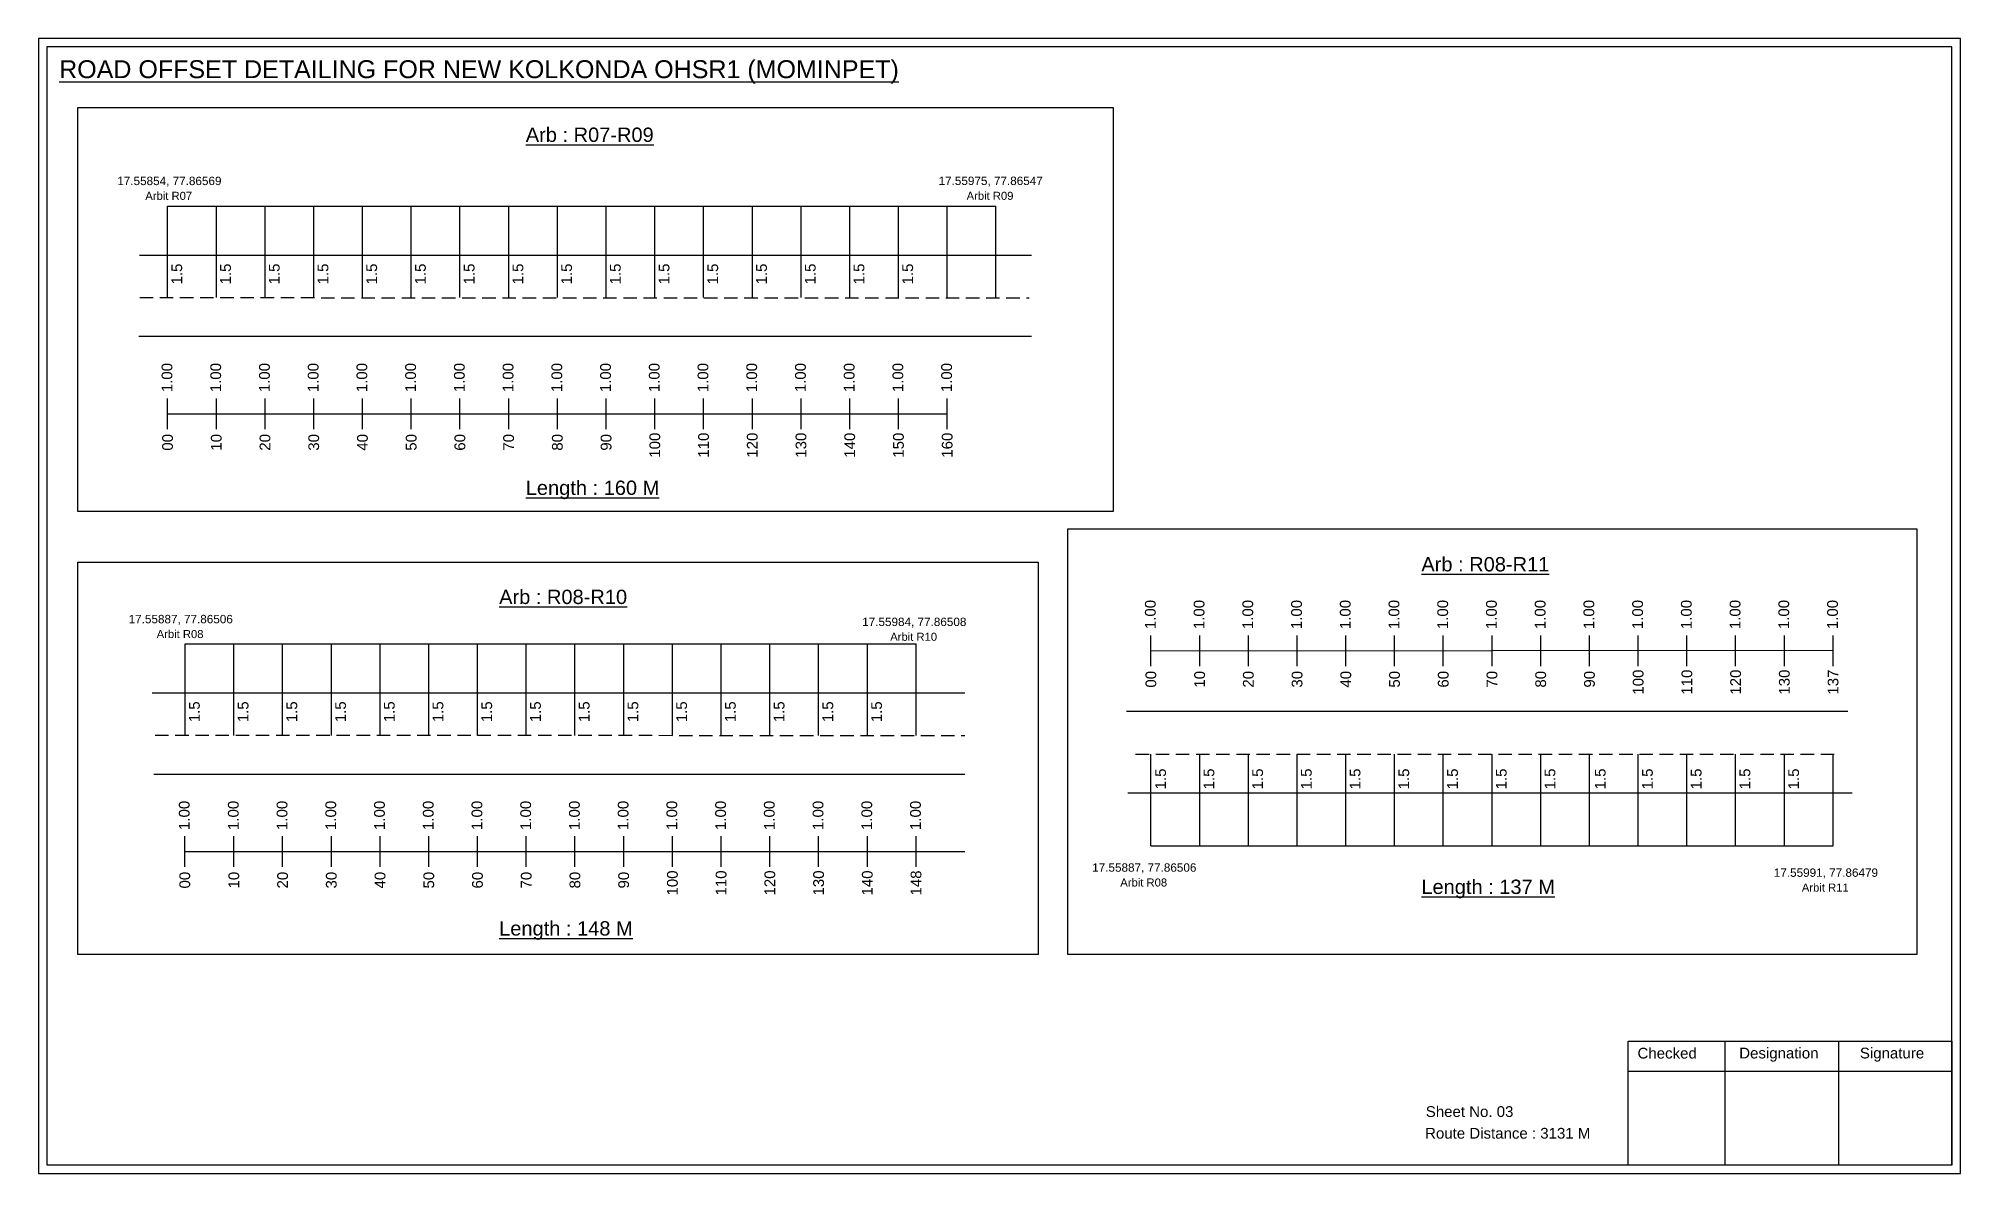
# Model space of a CAD drawing. Header units: inches. Extents: x 936 to 9757, y 449 to 1853.
# Drawn here: x 6501 to 7038, y 1240 to 1557 of the extents above; entities that cross this region are included whole.
import ezdxf

# ---------------------------------------------------------------- set-up
doc = ezdxf.new("R2010")
doc.units = ezdxf.units.IN
doc.header["$MEASUREMENT"] = 0
doc.linetypes.add('DASHED2', pattern=[0.375, 0.25, -0.125])
doc.layers.add('PDF_Geometry', color=7, linetype='Continuous')
doc.layers.add('PDF_Text', color=5, linetype='Continuous')
doc.styles.add('PDF Arial', font='arial.ttf')
doc.styles.get("Standard").update_dxf_attribs({"font": 'arial.ttf'})

msp = doc.modelspace()

# ---------------------------------------------------------------- texts
at = {"color": 242, "true_color": 0xcd2027}
for s, height, p in [('%%UROAD OFFSET DETAILING FOR NEW KOLKONDA OHSR1 (MOMINPET)', 5, (6507, 1545.92)), ('%%UArb : R07-R09', 4, (6637.24, 1528.13)), ('%%ULength : 160 M', 4, (6637.24, 1429.63)), ('%%UArb : R08-R11', 4, (6887.21, 1408.29)), ('%%UArb : R08-R10', 4, (6629.81, 1399.19)), ('%%ULength : 137 M', 4, (6887.21, 1318.29)), ('%%ULength : 148 M', 4, (6629.81, 1306.69))]:
    msp.add_text(s, height=height, dxfattribs=at).set_placement(p)
at = {"color": 5}
for s, height, p in [('17.55854, 77.86569', 2.34, (6523.23, 1516.08)), ('17.55975, 77.86547', 2.34, (6752.46, 1516.1)), ('Arbit R07', 2.246, (6531.05, 1511.96)), ('Arbit R09', 2.246, (6760.28, 1511.97)), ('17.55887, 77.86506', 2.34, (6526.4, 1393.82)), ('17.55984, 77.86508', 2.34, (6731.14, 1393.05)), ('Arbit R08', 2.246, (6534.22, 1389.69)), ('Arbit R10', 2.246, (6738.96, 1388.93)), ('17.55887, 77.86506', 2.34, (6795.34, 1324.5)), ('17.55991, 77.86479', 2.34, (6985.58, 1323.08)), ('Arbit R08', 2.246, (6803.17, 1320.37)), ('Arbit R11', 2.246, (6993.4, 1318.95))]:
    msp.add_text(s, height=height, dxfattribs=at).set_placement(p)
for p in [(6541.34, 1488.36), (6554.94, 1488.36), (6568.54, 1488.36), (6582.14, 1488.36), (6595.74, 1488.36), (6609.34, 1488.36), (6622.94, 1488.36), (6636.54, 1488.36), (6650.14, 1488.36), (6663.74, 1488.36), (6677.34, 1488.36), (6690.94, 1488.36), (6704.54, 1488.36), (6718.14, 1488.36), (6731.74, 1488.36), (6745.34, 1488.36), (6546.25, 1366.21), (6559.85, 1366.21), (6573.45, 1366.21), (6587.05, 1366.21), (6600.65, 1366.21), (6614.25, 1366.21), (6627.85, 1366.21), (6641.45, 1366.21), (6655.05, 1366.21), (6668.65, 1366.21), (6682.25, 1366.21), (6695.85, 1366.21), (6709.45, 1366.21), (6723.05, 1366.21), (6736.65, 1366.21), (6815.91, 1347.48), (6829.4, 1347.48), (6843, 1347.48), (6856.6, 1347.48), (6870.2, 1347.48), (6883.8, 1347.48), (6897.4, 1347.48), (6911, 1347.48), (6924.6, 1347.48), (6938.63, 1347.48), (6951.8, 1347.48), (6965.4, 1347.48), (6979, 1347.48), (6992.6, 1347.48)]:
    msp.add_text('1.5', height=3, rotation=90).set_placement(p)
at = {"color": 217, "true_color": 0x93278f}
for s, p in [('1.00', (6538.6, 1458.29)), ('1.00', (6552.2, 1458.29)), ('1.00', (6565.8, 1458.29)), ('1.00', (6579.4, 1458.29)), ('1.00', (6593, 1458.29)), ('1.00', (6606.6, 1458.29)), ('1.00', (6620.2, 1458.29)), ('1.00', (6633.8, 1458.29)), ('1.00', (6647.4, 1458.29)), ('1.00', (6661, 1458.29)), ('1.00', (6674.6, 1458.29)), ('1.00', (6688.2, 1458.29)), ('1.00', (6701.8, 1458.29)), ('1.00', (6715.4, 1458.29)), ('1.00', (6729, 1458.29)), ('1.00', (6742.6, 1458.29)), ('1.00', (6756.2, 1458.29)), ('00', (6538.75, 1441.97)), ('10', (6552.35, 1441.97)), ('20', (6565.95, 1441.97)), ('30', (6579.55, 1441.97)), ('40', (6593.15, 1441.97)), ('50', (6606.75, 1441.97)), ('60', (6620.35, 1441.97)), ('70', (6633.95, 1441.97)), ('80', (6647.55, 1441.97)), ('90', (6661.15, 1441.97)), ('100', (6674.75, 1440.01)), ('110', (6688.35, 1440.01)), ('120', (6701.95, 1440.01)), ('130', (6715.55, 1440.01)), ('140', (6729.15, 1440.01)), ('150', (6742.75, 1440.01)), ('160', (6756.35, 1440.01)), ('1.00', (6813.06, 1392.19)), ('1.00', (6826.66, 1392.19)), ('1.00', (6840.26, 1392.19)), ('1.00', (6853.86, 1392.19)), ('1.00', (6867.46, 1392.19)), ('1.00', (6881.06, 1392.19)), ('1.00', (6894.66, 1392.19)), ('1.00', (6908.26, 1392.19)), ('1.00', (6921.86, 1392.19)), ('1.00', (6935.46, 1392.19)), ('1.00', (6949.06, 1392.19)), ('1.00', (6962.66, 1392.19)), ('1.00', (6976.26, 1392.19)), ('1.00', (6989.86, 1392.19)), ('1.00', (7003.46, 1392.19)), ('00', (6813.21, 1375.87)), ('10', (6826.81, 1375.87)), ('20', (6840.41, 1375.87)), ('30', (6854.01, 1375.87)), ('40', (6867.61, 1375.87)), ('50', (6881.21, 1375.87)), ('60', (6894.81, 1375.87)), ('70', (6908.41, 1375.87)), ('80', (6922.01, 1375.87)), ('90', (6935.61, 1375.87)), ('100', (6949.21, 1373.91)), ('110', (6962.81, 1373.91)), ('120', (6976.41, 1373.91)), ('130', (6990.01, 1373.91)), ('137', (7003.61, 1373.91)), ('1.00', (6543.41, 1336.14)), ('1.00', (6557.11, 1336.14)), ('1.00', (6570.71, 1336.14)), ('1.00', (6584.31, 1336.14)), ('1.00', (6597.91, 1336.14)), ('1.00', (6611.51, 1336.14)), ('1.00', (6625.11, 1336.14)), ('1.00', (6638.71, 1336.14)), ('1.00', (6652.31, 1336.14)), ('1.00', (6665.91, 1336.14)), ('1.00', (6679.51, 1336.14)), ('1.00', (6693.11, 1336.14)), ('1.00', (6706.71, 1336.14)), ('1.00', (6720.31, 1336.14)), ('1.00', (6733.91, 1336.14)), ('1.00', (6747.51, 1336.14)), ('00', (6543.56, 1319.82)), ('10', (6557.26, 1319.82)), ('20', (6570.86, 1319.82)), ('30', (6584.46, 1319.82)), ('40', (6598.06, 1319.82)), ('50', (6611.66, 1319.82)), ('60', (6625.26, 1319.82)), ('70', (6638.86, 1319.82)), ('80', (6652.46, 1319.82)), ('90', (6666.06, 1319.82)), ('100', (6679.66, 1317.86)), ('110', (6693.26, 1317.86)), ('120', (6706.86, 1317.86)), ('130', (6720.46, 1317.86)), ('140', (6734.06, 1317.86)), ('148', (6747.66, 1317.86))]:
    msp.add_text(s, height=3, rotation=90, dxfattribs=at).set_placement(p)
for s, p in [('Sheet No. 03', (6888.44, 1256.08)), ('Route Distance : 3131 M', (6888.25, 1250.03))]:
    msp.add_text(s, height=3).set_placement(p)
at = {"layer": 'PDF_Text', "color": 7, "attachment_point": 7, "style": 'PDF Arial'}
for s, insert, char_height in [('Checked', (6947.54, 1272.33), 3.001), ('Designation', (6975.92, 1271.5), 3.0006), ('Signature', (7009.6, 1271.5), 3.001)]:
    msp.add_mtext(s, dxfattribs=dict(at, insert=insert, char_height=char_height))

# ---------------------------------------------------------------- linework, layer by layer
at = {"color": 5}
for p, q in [((6537.28, 1510.23), (6768.48, 1510.23)), ((6542.18, 1388.08), (6746.18, 1388.08)), ((6811.73, 1331.75), (7002.13, 1331.75))]:
    msp.add_line(p, q, dxfattribs=at)
for p, q in [((6537.28, 1484.69), (6537.28, 1510.23)), ((6550.88, 1484.69), (6550.88, 1510.23)), ((6564.48, 1484.69), (6564.48, 1510.23)), ((6578.08, 1484.69), (6578.08, 1510.23)), ((6591.68, 1484.69), (6591.68, 1510.23)), ((6605.28, 1484.69), (6605.28, 1510.23)), ((6618.88, 1484.69), (6618.88, 1510.23)), ((6632.48, 1484.69), (6632.48, 1510.23)), ((6646.08, 1484.69), (6646.08, 1510.23)), ((6659.68, 1484.69), (6659.68, 1510.23)), ((6673.28, 1484.69), (6673.28, 1510.23)), ((6686.88, 1484.69), (6686.88, 1510.23)), ((6700.48, 1484.69), (6700.48, 1510.23)), ((6714.08, 1484.69), (6714.08, 1510.23)), ((6727.68, 1484.69), (6727.68, 1510.23)), ((6741.28, 1484.69), (6741.28, 1510.23)), ((6754.88, 1484.69), (6754.88, 1510.23)), ((6768.48, 1484.69), (6768.48, 1510.23)), ((6529.45, 1496.57), (6618.88, 1496.57)), ((6618.88, 1496.57), (6768.48, 1496.57)), ((6768.48, 1496.57), (6778.35, 1496.57)), ((6529.24, 1473.89), (6778.35, 1473.89)), ((6542.18, 1362.54), (6542.18, 1388.08)), ((6555.78, 1362.54), (6555.78, 1388.08)), ((6569.38, 1362.54), (6569.38, 1388.08)), ((6582.98, 1362.54), (6582.98, 1388.08)), ((6596.58, 1362.54), (6596.58, 1388.08)), ((6610.18, 1362.54), (6610.18, 1388.08)), ((6623.78, 1362.54), (6623.78, 1388.08)), ((6637.38, 1362.54), (6637.38, 1388.08)), ((6650.98, 1362.54), (6650.98, 1388.08)), ((6664.58, 1362.54), (6664.58, 1388.08)), ((6678.18, 1362.54), (6678.18, 1388.08)), ((6691.78, 1362.54), (6691.78, 1388.08)), ((6705.38, 1362.54), (6705.38, 1388.08)), ((6718.98, 1362.54), (6718.98, 1388.08)), ((6732.58, 1362.54), (6732.58, 1388.08)), ((6746.18, 1362.54), (6746.18, 1388.08)), ((6532.99, 1374.42), (6759.78, 1374.42)), ((7006.24, 1369.17), (6804.89, 1369.17)), ((6811.73, 1331.75), (6811.73, 1357.29)), ((6825.33, 1331.75), (6825.33, 1357.29)), ((6838.93, 1331.75), (6838.93, 1357.29)), ((6852.53, 1331.75), (6852.53, 1357.29)), ((6866.13, 1331.75), (6866.13, 1357.29)), ((6879.73, 1331.75), (6879.73, 1357.29)), ((6893.33, 1331.75), (6893.33, 1357.29)), ((6906.93, 1331.75), (6906.93, 1357.29)), ((6920.53, 1331.75), (6920.53, 1357.29)), ((6934.13, 1331.75), (6934.13, 1357.29)), ((6947.73, 1331.75), (6947.73, 1357.29)), ((6961.33, 1331.75), (6961.33, 1357.29)), ((6974.93, 1331.75), (6974.93, 1357.29)), ((6988.53, 1331.75), (6988.53, 1357.29)), ((7002.13, 1331.75), (7002.13, 1357.29)), ((6533.46, 1351.74), (6759.78, 1351.7)), ((6805.32, 1346.48), (6813.38, 1346.48)), ((6813.38, 1346.48), (7007.47, 1346.48))]:
    msp.add_line(p, q)
at = {"linetype": 'DASHED2', "ltscale": 15}
for p, q in [((6529.48, 1484.69), (6777.71, 1484.6)), ((6533.78, 1362.58), (6759.78, 1362.54)), ((6807.44, 1357.29), (7004.2, 1357.29))]:
    msp.add_line(p, q, dxfattribs=at)
at = {"color": 217, "true_color": 0x93278f}
for p, q in [((6537.28, 1447.99), (6537.28, 1456.55)), ((6550.88, 1447.99), (6550.88, 1456.55)), ((6564.48, 1447.99), (6564.48, 1456.55)), ((6578.08, 1447.99), (6578.08, 1456.55)), ((6591.68, 1447.99), (6591.68, 1456.55)), ((6605.28, 1447.99), (6605.28, 1456.55)), ((6618.88, 1447.99), (6618.88, 1456.55)), ((6632.48, 1447.99), (6632.48, 1456.55)), ((6646.08, 1447.99), (6646.08, 1456.55)), ((6659.68, 1447.99), (6659.68, 1456.55)), ((6673.28, 1447.99), (6673.28, 1456.55)), ((6686.88, 1447.99), (6686.88, 1456.55)), ((6700.48, 1447.99), (6700.48, 1456.55)), ((6714.08, 1447.99), (6714.08, 1456.55)), ((6727.68, 1447.99), (6727.68, 1456.55)), ((6741.28, 1447.99), (6741.28, 1456.55)), ((6754.88, 1447.99), (6754.88, 1456.55)), ((6537.28, 1452.26), (6754.88, 1452.3)), ((6811.73, 1381.89), (6811.73, 1390.45)), ((6825.33, 1381.89), (6825.33, 1390.45)), ((6838.93, 1381.89), (6838.93, 1390.45)), ((6852.53, 1381.89), (6852.53, 1390.45)), ((6866.13, 1381.89), (6866.13, 1390.45)), ((6879.73, 1381.89), (6879.73, 1390.45)), ((6893.33, 1381.89), (6893.33, 1390.45)), ((6906.93, 1381.89), (6906.93, 1390.45)), ((6920.53, 1381.89), (6920.53, 1390.45)), ((6934.13, 1381.89), (6934.13, 1390.45)), ((6947.73, 1381.89), (6947.73, 1390.45)), ((6961.33, 1381.89), (6961.33, 1390.45)), ((6974.93, 1381.89), (6974.93, 1390.45)), ((6988.53, 1381.89), (6988.53, 1390.45)), ((7002.13, 1381.89), (7002.13, 1390.45)), ((6811.73, 1386.16), (7002.13, 1386.29)), ((6542.08, 1325.84), (6542.08, 1334.4)), ((6555.78, 1325.84), (6555.78, 1334.4)), ((6569.38, 1325.84), (6569.38, 1334.4)), ((6582.98, 1325.84), (6582.98, 1334.4)), ((6596.58, 1325.84), (6596.58, 1334.4)), ((6610.18, 1325.84), (6610.18, 1334.4)), ((6623.78, 1325.84), (6623.78, 1334.4)), ((6637.38, 1325.84), (6637.38, 1334.4)), ((6650.98, 1325.84), (6650.98, 1334.4)), ((6664.58, 1325.84), (6664.58, 1334.4)), ((6678.18, 1325.84), (6678.18, 1334.4)), ((6691.78, 1325.84), (6691.78, 1334.4)), ((6705.38, 1325.84), (6705.38, 1334.4)), ((6718.98, 1325.84), (6718.98, 1334.4)), ((6732.58, 1325.84), (6732.58, 1334.4)), ((6746.18, 1325.84), (6746.18, 1334.4)), ((6542.18, 1330.11), (6759.78, 1330.15))]:
    msp.add_line(p, q, dxfattribs=at)
for points in [[(6512.2, 1537.71), (6801.15, 1537.71), (6801.15, 1425.03), (6512.2, 1425.03)], [(6788.58, 1420.2), (7025.54, 1420.2), (7025.54, 1301.37), (6788.58, 1301.37)], [(6512.2, 1410.89), (6780.28, 1410.89), (6780.28, 1301.37), (6512.2, 1301.37)]]:
    msp.add_lwpolyline(points, close=True)
at = {"layer": 'PDF_Geometry'}
for points in [[(6501.23, 1557), (6501.23, 1240.29), (7037.7, 1240.29), (7037.7, 1557)], [(6503.55, 1554.67), (6503.55, 1242.7), (7035.28, 1242.7), (7035.28, 1554.67)]]:
    msp.add_lwpolyline(points, close=True, dxfattribs=at)
at = {"layer": 'PDF_Geometry', "color": 242, "true_color": 0xcc1f26}
msp.add_lwpolyline([(7035.28, 1242.61), (6944.94, 1242.61), (6944.94, 1277.22), (7035.28, 1277.22)], close=True, dxfattribs=at)
for points in [[(6971.92, 1277.22), (6971.92, 1242.61)], [(7003.65, 1277.22), (7003.65, 1242.61)], [(6944.94, 1268.85), (7035.28, 1268.85)]]:
    msp.add_lwpolyline(points, dxfattribs=at)

msp.set_redraw_order([(e.dxf.handle, doc.entitydb.next_handle()) for e in msp.query("TEXT MTEXT ATTDEF DIMENSION ARC_DIMENSION")])  # texts and dimensions are drawn at this point

doc.saveas('drawing.dxf')
